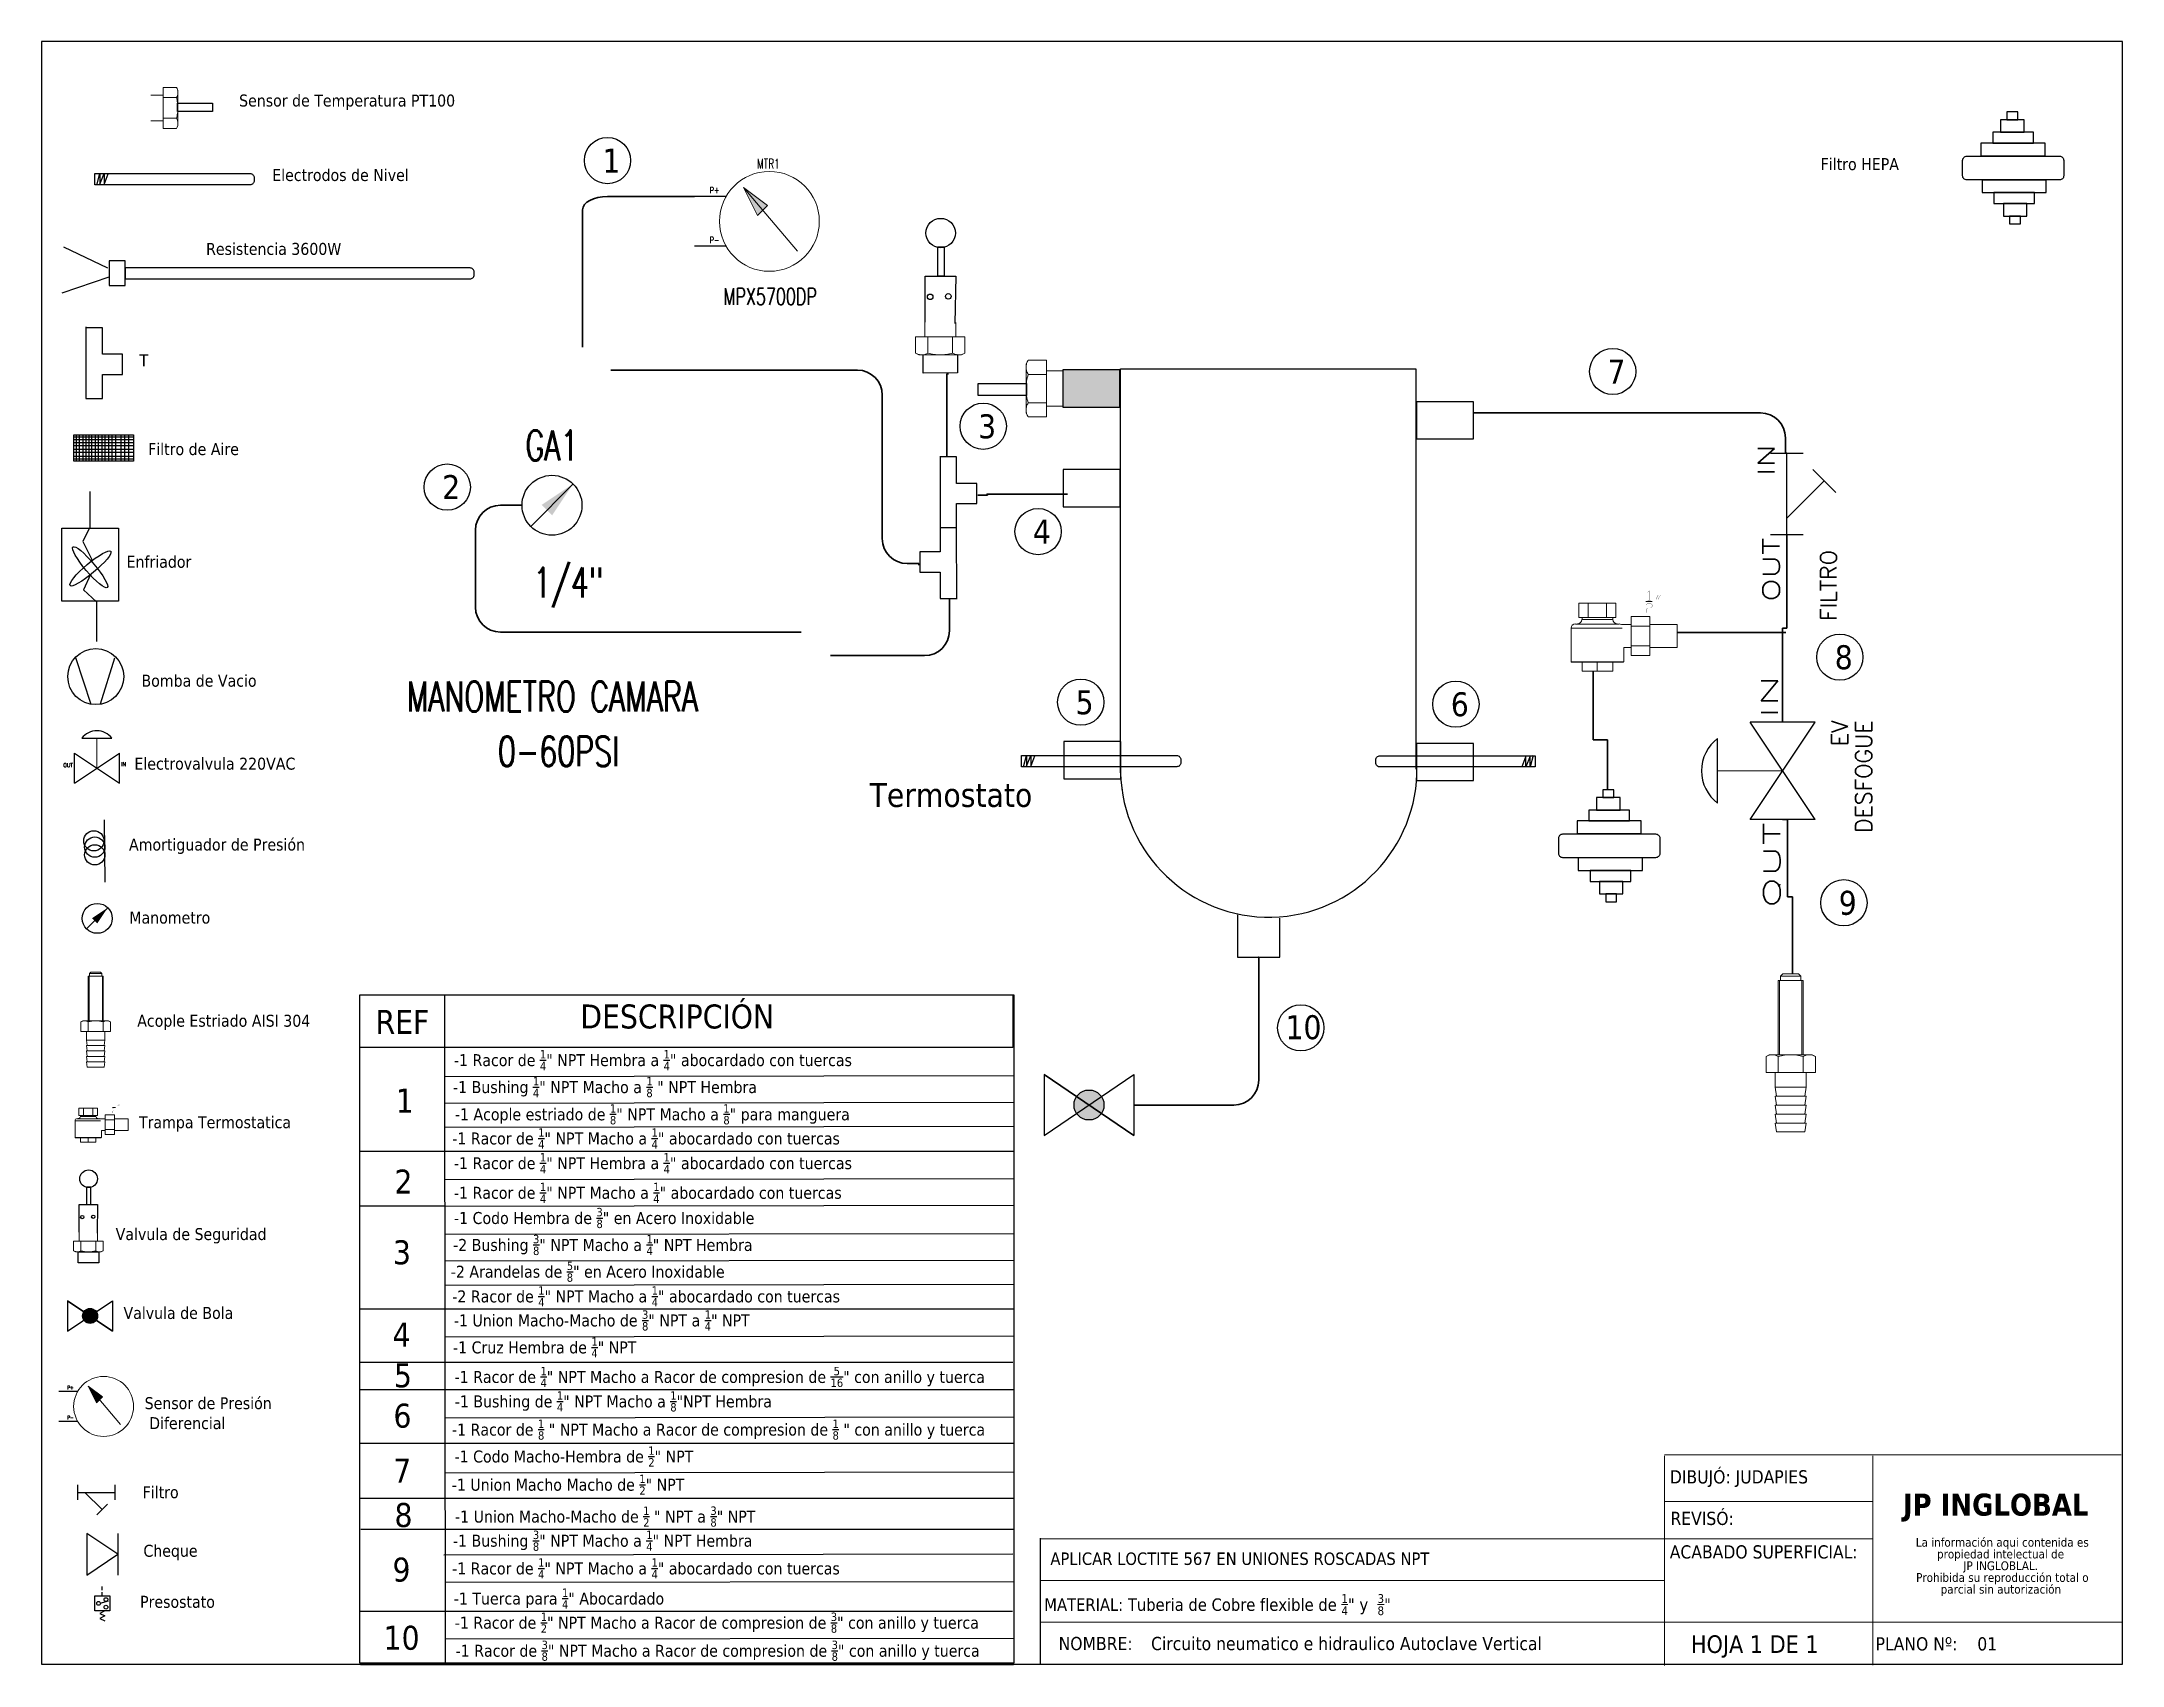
# Model space of a CAD drawing. Header units: millimetres. Extents: x 15 to 265, y 10 to 205.
import ezdxf
from ezdxf.enums import TextEntityAlignment as Align

# ---------------------------------------------------------------- set-up
doc = ezdxf.new("R2010")
doc.units = ezdxf.units.MM
doc.linetypes.add('CENTERX2', pattern=[20.32, 12.7, -2.54, 2.54, -2.54])
for name, color, linetype in [('CONTORNO', 179, 'Continuous'), ('DESC', 250, 'Continuous'), ('SYMS', 7, 'Continuous'), ('TAGS', 250, 'Continuous'), ('TERMS', 123, 'Continuous'), ('WIRENO', 250, 'Continuous')]:
    doc.layers.add(name, color=color, linetype=linetype)
doc.layers.add('WIRES', color=7, linetype='Continuous', lineweight=35)
doc.styles.add('SLDTEXTSTYLE0', font='tahoma.ttf')
doc.styles.add('SLDTEXTSTYLE1', font='')
doc.styles.get("Standard").update_dxf_attribs({"font": 'tahoma.ttf'})
doc.styles.add('WD', font='romans.shx')
doc.styles.get('SLDTEXTSTYLE1').set_extended_font_data('Tahoma', bold=True)

msp = doc.modelspace()

# ---------------------------------------------------------------- texts
at = {"attachment_point": 1}
for s, width, insert, char_height in [('\\A1;Sensor de Temperatura PT100', 44.8708, (38.73, 198.64), 1.44), ('\\A1;1', 44.8708, (82.38, 192.14), 2.88), ('\\A1;Filtro HEPA', 13.2345, (228.75, 191), 1.44), ('\\A1;Electrodos de Nivel', 44.8708, (42.71, 189.69), 1.44), ('\\A1;Resistencia 3600W', 44.8708, (34.76, 180.81), 1.44), ('\\A1;T', 44.8708, (26.76, 167.42), 1.44), ('\\A1;7', 44.8708, (203.14, 166.79), 2.88), ('\\A1;3', 44.8708, (127.52, 160.21), 2.88), ('\\A1;Filtro de Aire', 44.8708, (27.8, 156.75), 1.44), ('\\A1;2', 44.8708, (63.13, 152.91), 2.88), ('\\A1;4', 44.8708, (134.1, 147.55), 2.88), ('\\A1;Enfriador', 44.8708, (25.21, 143.21), 1.44), ('\\A1;8', 44.8708, (230.44, 132.46), 2.88), ('\\A1;Bomba de Vacio', 44.8708, (27, 128.92), 1.44), ('\\A1;5', 44.8708, (139.23, 127.05), 2.88), ('\\A1;6', 44.8708, (184.31, 126.81), 2.88), ('\\A1;Electrovalvula 220VAC', 44.8708, (26.15, 118.95), 1.44), ('\\A1;Termostato', 44.8708, (114.48, 115.91), 2.88), ('\\A1;Amortiguador de Presión', 44.8708, (25.5, 109.23), 1.44), ('\\A1;9', 44.8708, (230.92, 102.95), 2.88), ('\\A1;Manometro', 44.8708, (25.54, 100.45), 1.44), ('\\A1;DESCRIPCIÓN', 44.8708, (79.72, 89.29), 2.88), ('\\A1;Acople Estriado AISI 304', 44.8708, (26.49, 88.06), 1.44), ('\\A1;REF', 44.8708, (55.12, 88.64), 2.88), ('\\A1;10', 44.8708, (164.45, 88), 2.88), ('\\A1;-1 Racor de {\\H0.7x;\\S1/4;}" NPT Hembra a {\\H0.7x;\\S1/4;}" abocardado con tuercas', 65.0093, (64.54, 83.81), 1.44), ('\\A1;-1 Bushing {\\H0.7x;\\S1/4;}" NPT Macho a {\\H0.7x;\\S1/8;\\H1.4286x; }" NPT Hembra', 65.0093, (64.43, 80.57), 1.44), ('\\A1;1', 44.8708, (57.55, 79.18), 2.88), ('\\A1;Trampa Termostatica', 44.8708, (26.7, 75.86), 1.44), ('\\A1;-1 Acople estriado de {\\H0.7x;\\S1/8;}" NPT Macho a {\\H0.7x;\\S1/8;}" para manguera', 65.0093, (64.65, 77.3), 1.44), ('\\A1;-1 Racor de {\\H0.7x;\\S1/4;}" NPT Macho a {\\H0.7x;\\S1/4;}" abocardado con tuercas', 65.0093, (64.33, 74.4), 1.44), ('\\A1;-1 Racor de {\\H0.7x;\\S1/4;}" NPT Hembra a {\\H0.7x;\\S1/4;}" abocardado con tuercas', 65.0093, (64.54, 71.43), 1.44), ('\\A1;2', 44.8708, (57.39, 69.45), 2.88), ('\\A1;-1 Racor de {\\H0.7x;\\S1/4;}" NPT Macho a {\\H0.7x;\\S1/4;}" abocardado con tuercas', 65.0093, (64.54, 67.87), 1.44), ('\\A1;-1 Codo Hembra de {\\H0.7x;\\S3/8;}" en Acero Inoxidable', 65.0093, (64.55, 64.84), 1.44), ('\\A1;Valvula de Seguridad', 44.8708, (23.9, 62.42), 1.44), ('\\A1;3', 44.8708, (57.21, 60.95), 2.88), ('\\A1;-2 Bushing {\\H0.7x;\\S3/8;}" NPT Macho a {\\H0.7x;\\S1/4;}" NPT Hembra', 65.0093, (64.44, 61.6), 1.44), ('\\A1;-2 Arandelas de {\\H0.7x;\\S5/8;}" en Acero Inoxidable', 65.0093, (64.16, 58.39), 1.44), ('\\A1;-2 Racor de {\\H0.7x;\\S1/4;}" NPT Macho a {\\H0.7x;\\S1/4;}" abocardado con tuercas', 65.0093, (64.34, 55.42), 1.44), ('\\A1;Valvula de Bola', 44.8708, (24.84, 52.94), 1.44), ('\\A1;-1 Union Macho-Macho de {\\H0.7x;\\S3/8;}" NPT a {\\H0.7x;\\S1/4;}" NPT', 65.0093, (64.53, 52.53), 1.44), ('\\A1;4', 44.8708, (57.16, 51.05), 2.88), ('\\A1;-1 Cruz Hembra de {\\H0.7x;\\S1/4;}" NPT', 65.0093, (64.43, 49.29), 1.44), ('\\A1;5', 44.8708, (57.33, 46.17), 2.88), ('\\A1;-1 Racor de {\\H0.7x;\\S1/4;}" NPT Macho a Racor de compresion de {\\H0.7x;\\S5/16;}" con anillo y tuerca', 67.2686, (64.61, 45.74), 1.44), ('\\A1;-1 Bushing de {\\H0.7x;\\S1/4;}" NPT Macho a {\\H0.7x;\\S1/8;}"NPT Hembra', 65.0093, (64.64, 42.8), 1.44), ('\\A1;Sensor de Presión\\P Diferencial', 44.8708, (27.38, 42.1), 1.44), ('\\A1;6', 44.8708, (57.27, 41.32), 2.88), ('\\A1;-1 Racor de {\\H0.7x;\\S1/8;\\H1.4286x; }" NPT Macho a Racor de compresion de {\\H0.7x;\\S1/8;\\H1.4286x; }" con anillo y tuerca', 67.2686, (64.31, 39.41), 1.44), ('\\A1;-1 Codo Macho-Hembra de {\\H0.7x;\\S1/2;}" NPT', 65.0093, (64.61, 36.18), 1.44), ('\\A1;7', 44.8708, (57.24, 34.7), 2.88), ('\\A1;-1 Union Macho Macho de {\\H0.7x;\\S1/2;}" NPT', 67.2686, (64.28, 32.79), 1.44), ('\\A1;Filtro', 44.8708, (27.14, 31.4), 1.44), ('\\A1;8', 44.8708, (57.4, 29.38), 2.88), ('\\A1;-1 Union Macho-Macho de {\\H0.7x;\\S1/2;} " NPT a {\\H0.7x;\\S3/8;}" NPT', 67.2686, (64.67, 28.96), 1.44), ('\\A1;-1 Bushing {\\H0.7x;\\S3/8;}" NPT Macho a {\\H0.7x;\\S1/4;}" NPT Hembra', 65.0093, (64.42, 26.06), 1.44), ('\\A1;Cheque', 44.8708, (27.23, 24.36), 1.44), ('\\A1;9', 44.8708, (57.16, 22.82), 2.88), ('\\A1;-1 Racor de {\\H0.7x;\\S1/4;}" NPT Macho a {\\H0.7x;\\S1/4;}" abocardado con tuercas', 65.0093, (64.32, 22.73), 1.44), ('\\A1;Presostato', 44.8708, (26.83, 18.23), 1.44), ('\\A1;-1 Tuerca para {\\H0.7x;\\S1/4;}" Abocardado', 67.2686, (64.52, 19.11), 1.44), ('\\A1;-1 Racor de {\\H0.7x;\\S1/2;}" NPT Macho a Racor de compresion de {\\H0.7x;\\S3/8;}" con anillo y tuerca', 65.0093, (64.64, 16.21), 1.44), ('\\A1;10', 44.8708, (56.09, 14.63), 2.88), ('\\A1;-1 Racor de {\\H0.7x;\\S3/8;}" NPT Macho a Racor de compresion de {\\H0.7x;\\S3/8;}" con anillo y tuerca', 65.0093, (64.74, 12.84), 1.44)]:
    msp.add_mtext_dynamic_manual_height_columns(s, width=width, gutter_width=1, heights=[0], dxfattribs=dict(at, insert=insert, char_height=char_height))
at = {"color": 7, "linetype": 'Continuous', "lineweight": 0, "attachment_point": 1, "style": 'SLDTEXTSTYLE0'}
for s, insert, char_height in [('REVISÓ:', (210.7, 28.33), 1.587), ('\\A1;APLICAR LOCTITE 567 EN UNIONES ROSCADAS NPT', (136.2, 23.44), 1.5), ('\\A1;MATERIAL: Tuberia de Cobre flexible de {\\H0.7x;\\S1/4;}" y  {\\H0.7x;\\S3/8;}"', (135.47, 18.43), 1.5), ('\\pi-4.7625,l6.35,t12.7;NOMBRE:^ICircuito neumatico e hidraulico Autoclave Vertical', (135.6, 13.29), 1.5875), ('HOJA 1 DE 1', (213.16, 13.48), 2.1167), ('PLANO Nº:    01', (235.35, 13.25), 1.5875)]:
    msp.add_mtext(s, dxfattribs=dict(at, insert=insert, char_height=char_height))
at = {"layer": 'CONTORNO', "color": 7, "char_height": 1.5875, "attachment_point": 1, "style": 'SLDTEXTSTYLE0'}
for s, insert in [('DIBUJÓ: JUDAPIES', (210.63, 33.32)), ('ACABADO SUPERFICIAL:', (210.62, 24.3))]:
    msp.add_mtext(s, dxfattribs=dict(at, insert=insert))
at = {"layer": 'CONTORNO', "insert": (238.63, 30.51), "char_height": 2.6458, "attachment_point": 1, "style": 'SLDTEXTSTYLE1'}
msp.add_mtext('JP INGLOBAL', dxfattribs=at)

# ---------------------------------------------------------------- blocks, each defined once
blk = doc.blocks.new('SW_NOTE_2')
at = {"layer": 'CONTORNO', "color": 0, "char_height": 1.0583, "attachment_point": 2, "style": 'SLDTEXTSTYLE0'}
for s, insert in [('La información aqui contenida es ', (10.29, 1.34)), ('propiedad intelectual de', (10.08, -0.07)), ('JP INGLOBLAL.', (10.1, -1.48)), ('Prohibida su reproducción total o ', (10.3, -2.89)), ('parcial sin autorización', (10.12, -4.3))]:
    blk.add_mtext(s, dxfattribs=dict(at, insert=insert))
blk = doc.blocks.new('HGVA1_DIAPHRAGM_VALVE2')
at = {"color": 7, "linetype": 'Continuous', "lineweight": 0, "ltscale": 3.2258}
for p, q in [((-0.25, 0.5), (0.25, 0.5)), ((0, 0), (0, 0.5))]:
    blk.add_line(p, q, dxfattribs=at)
for p, q in [((-0.375, -0.25), (-0.375, 0.25)), ((-0.375, -0.25), (0.375, 0.25)), ((-0.375, 0.25), (0.375, -0.25)), ((0.375, -0.25), (0.375, 0.25))]:
    blk.add_line(p, q)
at = {"ltscale": 25.4, "flags": 128}
blk.add_lwpolyline([(0.25, 0.5, 0.5), (-0.25, 0.5)], format="xyb", close=True, dxfattribs=at)
at = {"style": 'WD', "flags": 1}
for tag, p in [('INST', (-0.469, 0.748)), ('LOC', (-0.469, 0.587)), ('TAG1', (-0.469, 0.378))]:
    blk.add_attdef(tag, text='', height=0.125, dxfattribs=at).set_placement(p, align=Align.RIGHT)
at = {"style": 'WD'}
blk.add_attdef('XREF', text='', height=0.0625, rotation=0.0625, dxfattribs=at).set_placement((0.518, 0.271), align=Align.TOP_CENTER)
blk.add_attdef('TERM01', text='', height=0.0625, dxfattribs=at).set_placement((-0.399, 0.018), align=Align.RIGHT)
for tag, p, height in [('X4TERM01', (-0.375, 0), 0.005), ('X1TERM02', (0.375, 0), 0.005), ('TERM02', (0.406, 0.036), 0.0625), ('RATING1', (0.388, -0.162), 0.125), ('DESC1', (0.388, -0.378), 0.125), ('DESC2', (0.388, -0.562), 0.125), ('DESC3', (0.388, -0.752), 0.125), ('WDTAGALT', (0.388, -0.907), 0.125)]:
    blk.add_attdef(tag, p, '', height=height, dxfattribs=at)
at = {"style": 'WD', "flags": 1}
for tag, p in [('WDTYPE', (-0.154, -0.127)), ('FAMILY', (-0.143, -0.17)), ('CAT', (-0.143, -0.215)), ('MFG', (-0.141, -0.246)), ('ASSYCODE', (-0.113, -0.275))]:
    blk.add_attdef(tag, text='', height=0.01, dxfattribs=at).set_placement(p, align=Align.CENTER)
blk = doc.blocks.new('HME1_PRESS_M')
blk.add_line((0.0361, -0.0879), (0.2129, 0.0889))
blk.add_circle((0.125, 0), 0.125)
blk.add_solid([(0.0821, 0.0015), (0.1255, -0.0419), (0.2129, 0.0889)])
at = {"style": 'WD', "width": 0.7}
for tag, p in [('INST', (0.125, 0.5)), ('LOC', (0.125, 0.3438)), ('TAG1', (0.125, 0.1875)), ('DESC1', (0.125, -0.3438)), ('DESC2', (0.125, -0.5)), ('DESC3', (0.125, -0.6562)), ('WDTAGALT', (0.125, -0.8125))]:
    blk.add_attdef(tag, text='', height=0.125, dxfattribs=at).set_placement(p, align=Align.CENTER)
blk.add_attdef('TERM01', text='', height=0.0625, dxfattribs=at).set_placement((-0.0322, 0.0313), align=Align.RIGHT)
for tag, p, height in [('TERM02', (0.2803, 0.0313), 0.0625), ('RATING1', (0.2812, -0.1875), 0.125)]:
    blk.add_attdef(tag, p, '', height=height, dxfattribs=at)
at = {"style": 'WD'}
for tag, p, height, flags in [('X4TERM01', (0, 0), 0.005, 1), ('WDTYPE', (0.0625, 0.0625), 0.01, 1), ('WDBLKNAM', (0.1342, 0.0008), 0.01, 9), ('X1TERM02', (0.248, 0), 0.005, 1), ('FAMILY', (0.1303, -0.0348), 0.01, 9)]:
    blk.add_attdef(tag, p, '', height=height, dxfattribs=dict(at, flags=flags))
blk.add_attdef('XREF', text='', height=0.0625, dxfattribs=at).set_placement((-0.0312, -0.125), align=Align.RIGHT)
at = {"linetype": 'Continuous', "style": 'WD', "flags": 9}
for tag, p in [('MFG', (0.1283, -0.0855)), ('CAT', (0.1303, -0.066)), ('ASSYCODE', (0.1305, -0.1028))]:
    blk.add_attdef(tag, p, '', height=0.01, dxfattribs=at)
blk = doc.blocks.new('Acople Estriado')
at = {"color": 7, "linetype": 'Continuous', "lineweight": 15}
for p, q in [((6.78, 5.633), (6.78, 5.138)), ((6.78, 5.633), (6.947, 5.633)), ((6.811, 5.678), (6.796, 5.663)), ((6.796, 5.663), (6.796, 5.633)), ((6.931, 5.663), (6.796, 5.663)), ((6.811, 5.678), (6.916, 5.678)), ((6.931, 5.663), (6.916, 5.678)), ((6.931, 5.633), (6.931, 5.663)), ((6.947, 5.138), (6.947, 5.633)), ((6.721, 5.138), (6.699, 5.126)), ((6.699, 5.126), (6.699, 5.019)), ((6.699, 5.019), (6.781, 5.019)), ((6.74, 5.138), (6.721, 5.138)), ((6.864, 5.138), (6.74, 5.138)), ((6.761, 5.019), (6.761, 4.922)), ((6.781, 5.126), (6.781, 5.019)), ((6.781, 5.019), (6.946, 5.019)), ((6.988, 5.138), (6.864, 5.138)), ((6.946, 5.126), (6.946, 5.019)), ((6.946, 5.019), (7.029, 5.019)), ((6.967, 4.922), (6.967, 5.019)), ((7.007, 5.138), (6.988, 5.138)), ((7.029, 5.126), (7.007, 5.138)), ((7.029, 5.126), (7.029, 5.019)), ((6.761, 4.922), (6.769, 4.862)), ((6.864, 4.922), (6.761, 4.922)), ((6.761, 4.862), (6.769, 4.802)), ((6.864, 4.862), (6.761, 4.862)), ((6.967, 4.922), (6.864, 4.922)), ((6.967, 4.862), (6.864, 4.862)), ((6.959, 4.862), (6.967, 4.922)), ((6.959, 4.802), (6.967, 4.862)), ((6.761, 4.802), (6.769, 4.742)), ((6.864, 4.802), (6.761, 4.802)), ((6.761, 4.742), (6.769, 4.682)), ((6.864, 4.742), (6.761, 4.742)), ((6.967, 4.802), (6.864, 4.802)), ((6.967, 4.742), (6.864, 4.742)), ((6.959, 4.742), (6.967, 4.802)), ((6.959, 4.682), (6.967, 4.742)), ((6.761, 4.682), (6.769, 4.622)), ((6.864, 4.682), (6.761, 4.682)), ((6.864, 4.622), (6.769, 4.622)), ((6.967, 4.682), (6.864, 4.682)), ((6.959, 4.622), (6.864, 4.622)), ((6.959, 4.622), (6.967, 4.682))]:
    blk.add_line(p, q, dxfattribs=at)
at = {"color": 7, "linetype": 'Continuous', "lineweight": 0}
for p, q in [((6.79, 5.633), (6.79, 5.138)), ((6.938, 5.633), (6.938, 5.138))]:
    blk.add_line(p, q, dxfattribs=at)
at = {"color": 7, "linetype": 'Continuous', "lineweight": 15}
for points, knots in [([(6.699, 5.126), (6.706, 5.13), (6.712, 5.133), (6.726, 5.137), (6.733, 5.138), (6.74, 5.138)], [0, 0, 0, 0, 0.5, 0.5, 1, 1, 1, 1]), ([(6.74, 5.138), (6.744, 5.138), (6.747, 5.138), (6.754, 5.137), (6.757, 5.136), (6.768, 5.133), (6.775, 5.13), (6.781, 5.126)], [0, 0, 0, 0, 0.25, 0.25, 0.5, 0.5, 1, 1, 1, 1]), ([(6.864, 5.138), (6.85, 5.138), (6.836, 5.137), (6.808, 5.133), (6.795, 5.13), (6.781, 5.126)], [0, 0, 0, 0, 0.5, 0.5, 1, 1, 1, 1]), ([(6.946, 5.126), (6.933, 5.13), (6.919, 5.133), (6.892, 5.137), (6.878, 5.138), (6.864, 5.138)], [0, 0, 0, 0, 0.5, 0.5, 1, 1, 1, 1]), ([(6.946, 5.126), (6.953, 5.13), (6.96, 5.133), (6.974, 5.137), (6.981, 5.138), (6.988, 5.138)], [0, 0, 0, 0, 0.5, 0.5, 1, 1, 1, 1]), ([(6.988, 5.138), (6.991, 5.138), (6.995, 5.138), (7.002, 5.137), (7.005, 5.136), (7.015, 5.133), (7.022, 5.13), (7.029, 5.126)], [0, 0, 0, 0, 0.25, 0.25, 0.5, 0.5, 1, 1, 1, 1])]:
    blk.add_open_spline(points, degree=3, knots=knots, dxfattribs=at)
blk = doc.blocks.new('Trampo')
for points in [[(117.75, 258.35), (117.2, 257.8), (116.17, 257.8), (115.68, 257.31), (115.68, 256.33), (117.7, 256.33), (117.7, 256.27), (115.61, 256.27), (115.61, 257.34), (116.16, 257.87), (117.18, 257.87), (117.66, 258.37), (117.66, 258.86), (117.18, 259.34), (116.17, 259.34), (115.68, 258.85), (115.63, 258.9), (116.16, 259.43), (117.2, 259.43), (117.75, 258.88)], [(117.18, 260.47), (116.16, 260.47), (116.16, 260.53), (116.64, 260.53), (116.64, 263.49), (116.17, 263.03), (116.12, 263.08), (116.65, 263.61), (116.7, 263.61), (116.7, 260.53), (117.18, 260.53)], [(119.73, 262.17), (119, 260.7), (118.92, 260.75), (119.65, 262.2)], [(120.48, 262.17), (119.73, 260.7), (119.65, 260.75), (120.39, 262.2)]]:
    blk.add_hatch(color=7).paths.add_polyline_path(points)
at = {"color": 7, "linetype": 'Continuous', "lineweight": 15}
for points in [[(93.14, 259.47), (105.47, 259.47), (105.47, 254.69), (93.14, 254.69)], [(93.14, 254.69), (93.14, 259.47), (93.14, 259.47)], [(96.24, 254.69), (96.24, 259.47), (96.24, 259.47)], [(102.39, 254.69), (102.39, 259.47), (102.39, 259.47)], [(90.48, 251.05), (90.48, 239.82), (90.48, 239.82)], [(91.97, 252.49), (106.66, 252.49), (106.66, 252.49)], [(94.17, 254.69), (94.17, 253.97), (94.17, 253.97)], [(104.46, 253.97), (104.46, 254.69), (104.46, 254.69)], [(110.68, 252.31), (107.39, 252.31), (107.39, 252.31)], [(116.95, 255.02), (110.68, 255.02), (110.68, 241.9), (116.95, 241.9)], [(116.95, 251.77), (110.68, 251.77), (110.68, 251.77)], [(116.95, 255.02), (116.95, 241.9), (116.95, 241.9)], [(126.1, 252.31), (116.95, 252.31), (116.95, 252.31)], [(126.1, 252.31), (126.1, 244.62), (126.1, 244.62)], [(108.15, 239.82), (108.15, 244.62), (108.15, 244.62)], [(108.15, 244.62), (110.68, 244.62), (110.68, 244.62)], [(116.95, 245.16), (110.68, 245.16), (110.68, 245.16)], [(116.95, 244.62), (126.1, 244.62), (126.1, 244.62)], [(107.93, 239.65), (90.7, 239.65), (90.7, 239.65)], [(104.46, 239.65), (104.46, 236.73), (94.17, 236.73), (94.17, 239.65)], [(99.3, 239.65), (99.3, 236.73), (99.3, 236.73)]]:
    blk.add_lwpolyline(points, dxfattribs=at)
at = {"color": 7, "linetype": 'Continuous', "lineweight": 20}
blk.add_lwpolyline([(115.59, 259.99), (117.71, 259.99), (117.71, 259.99)], dxfattribs=at)
at = {"color": 8, "linetype": 'Continuous', "lineweight": 15}
for points in [[(107.64, 251.05), (90.48, 251.05), (90.48, 251.05)], [(94.17, 253.97), (104.46, 253.97), (104.46, 253.97)], [(90.48, 239.82), (108.15, 239.82), (108.15, 239.82)]]:
    blk.add_lwpolyline(points, dxfattribs=at)
at = {"color": 7, "linetype": 'Continuous', "lineweight": 15}
for points in [[(91.94, 252.53), (91.14, 252.53), (90.48, 251.88), (90.48, 251.07)], [(92.66, 252.53), (93.48, 252.53), (94.12, 253.19), (94.12, 254)], [(104.46, 254), (104.46, 253.19), (105.12, 252.53), (105.92, 252.53)], [(107.36, 252.34), (107.12, 252.46), (106.89, 252.53), (106.64, 252.53)], [(90.48, 239.85), (90.48, 239.74), (90.56, 239.65), (90.68, 239.65)], [(107.92, 239.65), (108.02, 239.65), (108.1, 239.74), (108.1, 239.85)]]:
    blk.add_open_spline(points, degree=3, dxfattribs=at)
blk = doc.blocks.new('Valvula Tipo Anillo')
for p, q in [((7.88, 11.213), (7.88, 11.519)), ((7.88, 11.519), (8.084, 11.519)), ((8.084, 11.519), (8.079, 11.203))]:
    blk.add_line(p, q)
at = {"color": 7, "linetype": 'Continuous', "lineweight": 15}
for p, q in [((7.816, 11.006), (7.816, 11.113)), ((7.898, 11.113), (7.816, 11.113)), ((7.878, 11.21), (7.878, 11.113)), ((7.898, 11.006), (7.898, 11.113)), ((8.063, 11.113), (7.898, 11.113)), ((8.063, 11.006), (8.063, 11.113)), ((8.146, 11.113), (8.063, 11.113)), ((8.084, 11.113), (8.084, 11.21)), ((8.146, 11.006), (8.146, 11.113)), ((7.816, 11.006), (7.838, 10.994)), ((7.838, 10.994), (7.857, 10.994)), ((7.857, 10.994), (7.981, 10.994)), ((7.981, 10.994), (8.105, 10.994)), ((8.105, 10.994), (8.124, 10.994)), ((8.124, 10.994), (8.146, 11.006))]:
    blk.add_line(p, q, dxfattribs=at)
for points in [[(7.962, 11.521), (8.01, 11.521), (8.01, 11.713), (7.962, 11.713)], [(8.097, 10.995), (8.097, 10.873), (7.867, 10.871), (7.867, 10.993)]]:
    blk.add_lwpolyline(points, close=True)
for centre, radius in [((7.984, 11.807), 0.0981), ((7.914, 11.381), 0.0185), ((8.035, 11.384), 0.0185)]:
    blk.add_circle(centre, radius)
for points, knots in [([(7.857, 10.994), (7.854, 10.994), (7.85, 10.994), (7.843, 10.995), (7.84, 10.996), (7.829, 10.999), (7.823, 11.002), (7.816, 11.006)], [0, 0, 0, 0, 0.25, 0.25, 0.5, 0.5, 1, 1, 1, 1]), ([(7.898, 11.006), (7.892, 11.002), (7.885, 10.999), (7.871, 10.995), (7.864, 10.994), (7.857, 10.994)], [0, 0, 0, 0, 0.5, 0.5, 1, 1, 1, 1]), ([(7.898, 11.006), (7.912, 11.002), (7.926, 10.999), (7.953, 10.995), (7.967, 10.994), (7.981, 10.994)], [0, 0, 0, 0, 0.5, 0.5, 1, 1, 1, 1]), ([(7.981, 10.994), (7.995, 10.994), (8.009, 10.995), (8.036, 10.999), (8.05, 11.002), (8.063, 11.006)], [0, 0, 0, 0, 0.5, 0.5, 1, 1, 1, 1]), ([(8.105, 10.994), (8.101, 10.994), (8.098, 10.994), (8.091, 10.995), (8.087, 10.996), (8.077, 10.999), (8.07, 11.002), (8.063, 11.006)], [0, 0, 0, 0, 0.25, 0.25, 0.5, 0.5, 1, 1, 1, 1]), ([(8.146, 11.006), (8.139, 11.002), (8.132, 10.999), (8.119, 10.995), (8.112, 10.994), (8.105, 10.994)], [0, 0, 0, 0, 0.5, 0.5, 1, 1, 1, 1])]:
    blk.add_open_spline(points, degree=3, knots=knots, dxfattribs=at)
blk = doc.blocks.new('HGVA1_BALL_VALVE')
h = blk.add_hatch(color=256)
edge = h.paths.add_edge_path()
edge.add_arc((0, 0), 0.125, 0, 360)
at = {"ltscale": 3.2258}
for p, q in [((-0.375, 0.254), (0.375, -0.254)), ((-0.375, -0.254), (0.375, 0.254)), ((-0.375, 0.254), (-0.375, -0.254)), ((0.375, 0.254), (0.375, -0.254))]:
    blk.add_line(p, q, dxfattribs=at)
at = {"ltscale": 25.4, "flags": 128}
blk.add_lwpolyline([(0.375, 0.254), (0.375, -0.254), (-0.375, 0.254), (-0.375, -0.254)], close=True, dxfattribs=at)
at = {"ltscale": 3.2258}
blk.add_circle((0, 0), 0.125, dxfattribs=at)
at = {"ltscale": 25.4}
blk.add_circle((0, 0), 0.125, dxfattribs=at)
at = {"style": 'WD', "flags": 1}
for tag, height, p in [('INST', 0.125, (0.028, 0.678)), ('LOC', 0.125, (0.011, 0.516)), ('TAG1', 0.125, (0, 0.307)), ('FAMILY', 0.01, (-0.482, -0.121)), ('WDTYPE', 0.01, (-0.475, -0.062)), ('CAT', 0.01, (-0.482, -0.165)), ('MFG', 0.01, (-0.481, -0.197)), ('ASSYCODE', 0.01, (-0.453, -0.226))]:
    blk.add_attdef(tag, text='', height=height, dxfattribs=at).set_placement(p, align=Align.CENTER)
at = {"style": 'WD'}
blk.add_attdef('XREF', text='', height=0.0625, rotation=0.0625, dxfattribs=at).set_placement((0.541, 0.293), align=Align.TOP_CENTER)
blk.add_attdef('TERM01', text='', height=0.0625, dxfattribs=at).set_placement((-0.399, 0.018), align=Align.RIGHT)
for tag, p, height in [('X4TERM01', (-0.375, 0), 0.005), ('X8TERM02', (0, 0), 0.005), ('TERM02', (0.052, -0.037), 0.0625), ('X1TERM03', (0.375, 0), 0.005), ('TERM03', (0.406, 0.036), 0.0625), ('RATING1', (0.409, -0.162), 0.125), ('DESC1', (0.409, -0.341), 0.125), ('DESC2', (0.409, -0.525), 0.125), ('DESC3', (0.409, -0.715), 0.125), ('WDTAGALT', (0.409, -0.873), 0.125)]:
    blk.add_attdef(tag, p, '', height=height, dxfattribs=at)
blk = doc.blocks.new('HMT1_DIFFERENTIAL_PRESSURE_GAUGE')
blk.add_hatch(color=7).paths.add_polyline_path([(-0.26, 0.34), (-0.12, 0.06), (-0.02, 0.16)])
for p, q in [((-0.437, 0.25), (-0.75, 0.25)), ((-0.437, -0.25), (-0.75, -0.25))]:
    blk.add_line(p, q)
at = {"color": 7, "linetype": 'Continuous', "lineweight": 0, "ltscale": 645.15999}
for p, q in [((-0.26, 0.34), (0.28, -0.3)), ((-0.26, 0.34), (-0.12, 0.06)), ((-0.26, 0.34), (-0.02, 0.16)), ((-0.12, 0.06), (-0.02, 0.16))]:
    blk.add_line(p, q, dxfattribs=at)
at = {"color": 255, "linetype": 'Continuous', "lineweight": 0, "ltscale": 25.4, "flags": 128}
blk.add_lwpolyline([(-0.26, 0.34), (-0.12, 0.06), (-0.02, 0.16)], close=True, dxfattribs=at)
at = {"color": 7, "linetype": 'Continuous', "lineweight": 0, "ltscale": 645.15999}
blk.add_circle((0, 0), 0.5, dxfattribs=at)
at = {"style": 'WD', "width": 0.7}
for tag, p in [('INST', (-0.01, 0.781)), ('TAG1', (-0.01, 0.531)), ('LOC', (-0.01, 0.656)), ('DESC1', (0.021, -0.625)), ('DESC2', (0.021, -0.75)), ('DESC3', (0.021, -0.875)), ('WDTAGALT', (0.021, -1))]:
    blk.add_attdef(tag, text='', height=0.0938, dxfattribs=at).set_placement(p, align=Align.CENTER)
at = {"style": 'WD'}
for tag, p, height, flags in [('X4TERM01', (-0.75, 0.25), 0.005, 1), ('X1TERM03', (0.5, 0), 0.005, 1), ('WDBLKNAM', (-0.209, -0.188), 0.01, 9), ('FAMILY', (-0.208, -0.062), 0.01, 9), ('X4TERM02', (-0.75, -0.25), 0.005, 1)]:
    blk.add_attdef(tag, p, '', height=height, dxfattribs=dict(at, flags=flags))
at = {"style": 'WD', "width": 0.7}
for tag, p in [('TERM01', (-0.5, 0.281)), ('TERM02', (-0.5, -0.219))]:
    blk.add_attdef(tag, text='', height=0.0625, dxfattribs=at).set_placement(p, align=Align.RIGHT)
for tag, p, height in [('TERM03', (0.531, 0.031), 0.0625), ('RATING1', (0.469, -0.375), 0.0938)]:
    blk.add_attdef(tag, p, '', height=height, dxfattribs=at)
at = {"linetype": 'Continuous', "style": 'WD', "flags": 9}
for tag, p in [('ASSYCODE', (-0.208, -0.156)), ('CAT', (-0.208, -0.094)), ('MFG', (-0.208, -0.125))]:
    blk.add_attdef(tag, p, '', height=0.01, dxfattribs=at)
at = {"style": 'WD'}
blk.add_attdef('XREF', text='', height=0.0625, dxfattribs=at).set_placement((-0.438, -0.406), align=Align.RIGHT)
at = {"flags": 1}
blk.add_attdef('WDTYPE', (-0.219, -0.25), '', height=0.01, dxfattribs=at)
blk = doc.blocks.new('HST1_STRAINER_Y_TYPE')
at = {"ltscale": 3.2258}
for p, q in [((0, 0.125), (0, -0.125)), ((0.625, 0.125), (0.625, -0.125)), ((0, 0), (0.625, 0)), ((0.125, 0), (0.412, -0.287)), ((0.324, -0.376), (0.501, -0.199))]:
    blk.add_line(p, q, dxfattribs=at)
at = {"style": 'WD', "flags": 1}
for tag, height, p in [('INST', 0.125, (0.33, 0.71)), ('LOC', 0.125, (0.306, 0.549)), ('TAG1', 0.125, (0.324, 0.34)), ('FAMILY', 0.01, (1.09, 0.044)), ('CAT', 0.01, (1.09, -0.001)), ('WDTYPE', 0.01, (1.102, -0.093)), ('MFG', 0.01, (1.092, -0.032)), ('ASSYCODE', 0.01, (1.12, -0.061))]:
    blk.add_attdef(tag, text='', height=height, dxfattribs=at).set_placement(p, align=Align.CENTER)
at = {"style": 'WD'}
for tag, height, p in [('WDTAGALT', 0.125, (0.035, 0.2)), ('TERM01', 0.0625, (-0.024, 0.018))]:
    blk.add_attdef(tag, text='', height=height, dxfattribs=at).set_placement(p, align=Align.RIGHT)
for tag, p, height in [('RATING1', (0.6, 0.18), 0.125), ('X4TERM01', (0, 0), 0.005), ('X1TERM03', (0.625, 0), 0.005), ('TERM03', (0.632, 0.013), 0.0625), ('DESC1', (-0.666, -0.258), 0.125), ('DESC2', (-0.666, -0.442), 0.125), ('X8TERM02', (0.412, -0.287), 0.005), ('TERM02', (0.447, -0.365), 0.0625), ('DESC3', (-0.666, -0.632), 0.125)]:
    blk.add_attdef(tag, p, '', height=height, dxfattribs=at)
blk.add_attdef('XREF', text='', height=0.0625, rotation=0.0625, dxfattribs=at).set_placement((0.649, -0.434), align=Align.TOP_CENTER)
blk = doc.blocks.new('HVL1_PRESS_SW')
for p, q in [((-0.031, -0.126), (-0.031, 0.125)), ((-0.031, 0.125), (0.219, 0.125)), ((0.061, 0.005), (0.198, 0.04)), ((0.094, 0.222), (0.094, 0.282)), ((0.094, 0.125), (0.094, 0.188)), ((0.219, 0.125), (0.219, -0.126)), ((0.219, -0.126), (-0.031, -0.126)), ((0.135, -0.126), (0.052, -0.167)), ((0.052, -0.167), (0.135, -0.209)), ((0.135, -0.209), (0.052, -0.251)), ((0.052, -0.251), (0.135, -0.293))]:
    blk.add_line(p, q)
for centre in [(0.032, 0), (0.156, 0.063), (0.156, -0.063)]:
    blk.add_circle(centre, 0.0314)
at = {"style": 'WD', "width": 0.7}
for tag, height, p in [('INST', 0.125, (-0.062, 0.5)), ('LOC', 0.125, (-0.062, 0.344)), ('TAG1', 0.125, (-0.062, 0.188)), ('TERM01', 0.0625, (-0.062, 0.031)), ('DESC1', 0.125, (-0.062, -0.281)), ('DESC2', 0.125, (-0.062, -0.438)), ('RATING1', 0.125, (0.775, -0.281)), ('WDTAGALT', 0.125, (-0.062, -0.75)), ('DESC3', 0.125, (-0.062, -0.594))]:
    blk.add_attdef(tag, text='', height=height, dxfattribs=at).set_placement(p, align=Align.RIGHT)
at = {"style": 'WD'}
for tag, p, height, flags in [('WDBLKNAM', (0.405, 0.344), 0.01, 9), ('X4TERM01', (0, 0), 0.005, 1), ('WDTYPE', (0.062, 0.062), 0.01, 1), ('X2TERM04', (0.094, 0.281), 0.005, 1), ('X1TERM02', (0.187, 0.063), 0.005, 1), ('FAMILY', (0.406, 0.312), 0.01, 9), ('X1TERM03', (0.187, -0.063), 0.005, 1)]:
    blk.add_attdef(tag, p, '', height=height, dxfattribs=dict(at, flags=flags))
at = {"style": 'WD', "width": 0.7}
for tag, p in [('TERM04', (0.125, 0.25)), ('TERM02', (0.25, 0.094)), ('TERM03', (0.25, -0.031))]:
    blk.add_attdef(tag, p, '', height=0.0625, dxfattribs=at)
at = {"linetype": 'Continuous', "style": 'WD', "flags": 9}
for tag, p in [('ASSYCODE', (0.406, 0.219)), ('CAT', (0.406, 0.281)), ('MFG', (0.406, 0.25))]:
    blk.add_attdef(tag, p, '', height=0.01, dxfattribs=at)
at = {"style": 'WD', "width": 0.7}
blk.add_attdef('TERM05', text='', height=0.0625, dxfattribs=at).set_placement((0.125, -0.406), align=Align.CENTER)
at = {"style": 'WD'}
blk.add_attdef('XREF', (0.281, -0.375), '', height=0.0625, dxfattribs=at)
blk = doc.blocks.new('ColaMarrano')
at = {"layer": 'WIRENO'}
blk.add_line((96.3, 200.92), (96.42, 188.45), dxfattribs=at)
for centre in [(94.22, 196.73), (94.4, 195.47), (94.4, 193.92)]:
    blk.add_circle(centre, 2.03, dxfattribs=at)
blk = doc.blocks.new('HDI1')
for p, q in [((0.0469, 0), (-0.0469, 0.0625)), ((-0.0469, 0.0625), (-0.0469, -0.0625)), ((-0.0469, -0.0625), (0.0469, 0)), ((0.0469, 0.0625), (0.0469, -0.0625))]:
    blk.add_line(p, q)
at = {"style": 'WD'}
for tag, width, p in [('INST', 0.7, (0, 0.8883)), ('LOC', 0.7, (0, 0.7187)), ('DESC1', 0.7, (0, 0.5625)), ('DESC2', 0.7, (0, 0.4062)), ('RATING1', 0.9, (0.0055, 0.0938))]:
    blk.add_attdef(tag, text='', height=0.125, dxfattribs=dict(at, width=width)).set_placement(p, align=Align.CENTER)
blk.add_attdef('TAG1', text='', height=0.125, dxfattribs=at).set_placement((0, 0.25), align=Align.CENTER)
for tag, p, height, flags in [('WDBLKNAM', (0.2047, 0.1329), 0.01, 9), ('FAMILY', (0.2047, 0.1523), 0.01, 9), ('X4TERM01', (-0.0469, 0), 0.0125, 1), ('X1TERM02', (0.0469, 0), 0.0125, 1)]:
    blk.add_attdef(tag, p, '', height=height, dxfattribs=dict(at, flags=flags))
at = {"linetype": 'Continuous', "style": 'WD', "flags": 9}
for tag, p in [('ASSYCODE', (0.2188, 0.0625)), ('MFG', (0.2278, 0.0887)), ('CAT', (0.2297, 0.1082))]:
    blk.add_attdef(tag, text='', height=0.01, dxfattribs=at).set_placement(p, align=Align.CENTER)
at = {"linetype": 'Continuous', "style": 'WD', "flags": 8}
blk.add_attdef('TERM01', text='', height=0.125, dxfattribs=at).set_placement((-0.125, -0.0312), align=Align.TOP_RIGHT)
blk.add_attdef('TERM02', text='', height=0.125, dxfattribs=at).set_placement((0.1094, -0.0314), align=Align.TOP_LEFT)
at = {"style": 'WD', "width": 0.9}
blk.add_attdef('RATING2', text='', height=0.125, dxfattribs=at).set_placement((0.0055, -0.1876), align=Align.TOP_CENTER)
blk = doc.blocks.new('Bomba Vacio')
at = {"layer": 'WIRENO'}
for p, q in [((222.52, 152.69), (218.83, 163.9)), ((224.82, 152.84), (228.2, 163.9))]:
    blk.add_line(p, q, dxfattribs=at)
blk.add_circle((223.65, 159.36), 6.72, dxfattribs=at)
blk = doc.blocks.new('Cooler')
at = {"layer": 'WIRENO'}
for p, q in [((61.05, 155.36), (61.05, 161.29)), ((60.91, 155.36), (59.87, 153.28)), ((59.87, 153.28), (61.37, 150.31)), ((61.09, 147.98), (60.01, 145.56)), ((60.01, 145.56), (62.09, 143.63)), ((62.09, 143.63), (62.09, 137.25))]:
    blk.add_line(p, q, dxfattribs=at)
blk.add_lwpolyline([(56.51, 155.41), (65.57, 155.41), (65.57, 143.72), (56.51, 143.72)], close=True, dxfattribs=at)
for centre, major_axis in [((61.09, 148.97), (-3.26, -2.75)), ((61.05, 149.16), (2.75, -3.26))]:
    blk.add_ellipse(centre, major_axis=major_axis, ratio=0.188132, dxfattribs=at)
blk = doc.blocks.new('Filtro')
at = {"layer": 'WIRENO'}
for p, q in [((95.97, 119.72), (103.12, 119.72)), ((95.97, 119.41), (103.12, 119.41)), ((95.97, 119.07), (103.12, 119.07)), ((95.97, 118.71), (103.12, 118.71)), ((95.97, 118.27), (103.12, 118.27)), ((95.97, 117.88), (103.12, 117.88)), ((96.25, 119.99), (96.25, 116.83)), ((96.62, 119.95), (96.62, 116.79)), ((97.03, 119.95), (97.03, 116.79)), ((97.4, 119.95), (97.4, 116.79)), ((97.77, 119.99), (97.77, 116.83)), ((98.1, 119.99), (98.1, 116.83)), ((98.51, 119.99), (98.51, 116.83)), ((98.88, 119.95), (98.88, 116.79)), ((99.33, 119.99), (99.33, 116.83)), ((99.7, 119.99), (99.7, 116.83)), ((100.11, 119.99), (100.11, 116.83)), ((100.52, 119.99), (100.52, 116.83)), ((100.98, 119.99), (100.98, 116.83)), ((101.59, 119.99), (101.59, 116.83)), ((102.04, 119.99), (102.04, 116.83)), ((102.54, 119.99), (102.54, 116.83)), ((95.97, 117.41), (103.12, 117.41)), ((95.97, 117.08), (103.12, 117.08))]:
    blk.add_line(p, q, dxfattribs=at)
blk.add_lwpolyline([(95.95, 119.98), (103.11, 119.98), (103.11, 116.82), (95.95, 116.82)], close=True, dxfattribs=at)
blk = doc.blocks.new('TT')
at = {"layer": 'WIRENO'}
for p, q in [((59.03, 150.75), (59.05, 142.17)), ((61.02, 150.66), (59.05, 150.66)), ((61.02, 147.48), (61.02, 150.66)), ((63.45, 147.48), (61.02, 147.48)), ((61.02, 142.17), (61.02, 145.05)), ((61.02, 145.05), (63.45, 145.05)), ((63.45, 145.05), (63.45, 147.48)), ((59.05, 142.17), (61.02, 142.17))]:
    blk.add_line(p, q, dxfattribs=at)
blk = doc.blocks.new('Resistencia')
at = {"layer": 'WIRENO'}
for p, q in [((112.31, 58.18), (107.01, 60.71)), ((112.43, 57.1), (106.77, 55.17))]:
    blk.add_line(p, q, dxfattribs=at)
blk.add_lwpolyline([(114.4, 59.08), (112.46, 59.08), (112.46, 56.11), (114.4, 56.11)], close=True, dxfattribs=at)
blk.add_lwpolyline([(155.82, 58.21), (114.4, 58.21), (114.4, 56.89), (155.82, 56.89, 0.414214), (156.32, 57.39), (156.32, 57.71, 0.414214)], format="xyb", close=True, dxfattribs=at)
blk = doc.blocks.new('Nivel')
at = {"layer": 'WIRENO'}
for p, q in [((103.38, 60.01), (103.74, 61.39)), ((103.74, 61.39), (103.74, 60.1)), ((103.74, 60.1), (104.25, 61.39)), ((104.25, 61.39), (104.25, 60.07)), ((104.25, 60.07), (104.74, 61.36))]:
    blk.add_line(p, q, dxfattribs=at)
blk.add_lwpolyline([(103.12, 61.39), (121.77, 61.39, -0.414214), (122.27, 60.89), (122.27, 60.54, -0.414214), (121.77, 60.04), (103.12, 60.04)], format="xyb", close=True, dxfattribs=at)
blk = doc.blocks.new('PT100')
at = {"color": 7, "linetype": 'Continuous', "lineweight": 15}
for p, q in [((12.526, 10.857), (12.429, 10.857)), ((12.633, 10.919), (12.526, 10.919)), ((12.526, 10.919), (12.526, 10.837)), ((12.645, 10.897), (12.633, 10.919)), ((12.645, 10.878), (12.645, 10.897)), ((12.645, 10.754), (12.645, 10.878)), ((12.633, 10.837), (12.526, 10.837)), ((12.526, 10.837), (12.526, 10.672)), ((12.645, 10.631), (12.645, 10.754)), ((12.429, 10.652), (12.526, 10.652)), ((12.633, 10.672), (12.526, 10.672)), ((12.526, 10.672), (12.526, 10.589)), ((12.633, 10.589), (12.645, 10.612)), ((12.645, 10.612), (12.645, 10.631)), ((12.633, 10.589), (12.526, 10.589))]:
    blk.add_line(p, q, dxfattribs=at)
blk.add_lwpolyline([(12.642, 10.794), (12.922, 10.794), (12.922, 10.726), (12.642, 10.726)], close=True)
for points, knots in [([(12.633, 10.919), (12.637, 10.913), (12.64, 10.906), (12.644, 10.892), (12.645, 10.885), (12.645, 10.878)], [0, 0, 0, 0, 0.5, 0.5, 1, 1, 1, 1]), ([(12.645, 10.878), (12.645, 10.875), (12.645, 10.871), (12.644, 10.864), (12.643, 10.861), (12.64, 10.85), (12.637, 10.844), (12.633, 10.837)], [0, 0, 0, 0, 0.25, 0.25, 0.5, 0.5, 1, 1, 1, 1]), ([(12.645, 10.754), (12.645, 10.768), (12.644, 10.782), (12.64, 10.81), (12.637, 10.824), (12.633, 10.837)], [0, 0, 0, 0, 0.5, 0.5, 1, 1, 1, 1]), ([(12.633, 10.672), (12.637, 10.685), (12.64, 10.699), (12.644, 10.727), (12.645, 10.74), (12.645, 10.754)], [0, 0, 0, 0, 0.5, 0.5, 1, 1, 1, 1]), ([(12.633, 10.672), (12.637, 10.665), (12.64, 10.658), (12.644, 10.645), (12.645, 10.638), (12.645, 10.631)], [0, 0, 0, 0, 0.5, 0.5, 1, 1, 1, 1]), ([(12.645, 10.631), (12.645, 10.627), (12.645, 10.624), (12.644, 10.617), (12.643, 10.613), (12.64, 10.603), (12.637, 10.596), (12.633, 10.589)], [0, 0, 0, 0, 0.25, 0.25, 0.5, 0.5, 1, 1, 1, 1])]:
    blk.add_open_spline(points, degree=3, knots=knots, dxfattribs=at)
blk = doc.blocks.new('WDDOT')
for radius in [0.03, 0.0187, 0.00929]:
    blk.add_circle((0, 0), radius)
blk = doc.blocks.new('HEPA')
at = {"layer": 'WIRENO'}
for points in [[(204.31, 109.12), (205.63, 109.12), (205.63, 110.06), (204.31, 110.06)], [(202.62, 106.31), (207.51, 106.31), (207.51, 107.62), (202.62, 107.62)], [(203.56, 107.62), (206.38, 107.62), (206.38, 109.12), (203.56, 109.12)], [(201.21, 104.8), (208.92, 104.8), (208.92, 106.31), (201.21, 106.31)], [(209.06, 101.86), (201.36, 101.86), (201.36, 100.36), (209.06, 100.36)], [(207.66, 100.36), (202.77, 100.36), (202.77, 99.04), (207.66, 99.04)], [(206.72, 99.04), (203.9, 99.04), (203.9, 97.54), (206.72, 97.54)], [(205.96, 97.54), (204.65, 97.54), (204.65, 96.6), (205.96, 96.6)]]:
    blk.add_lwpolyline(points, close=True, dxfattribs=at)
blk.add_lwpolyline([(199.51, 104.74), (210.65, 104.74, -0.414214), (211.15, 104.24), (211.15, 102.39, -0.414214), (210.65, 101.89), (199.51, 101.89, -0.414214), (199.01, 102.39), (199.01, 104.24, -0.414214)], format="xyb", close=True, dxfattribs=at)

# ---------------------------------------------------------------- hatches: boundary and pattern name
at = {"layer": 'WIRENO'}
h = msp.add_hatch(color=7, dxfattribs=at)
h.dxf.hatch_style = 1
h.paths.add_polyline_path([(137.68, 165.56), (137.68, 161.09), (144.53, 161.09), (144.53, 165.56)])

# ---------------------------------------------------------------- linework, layer by layer
at = {"color": 7, "linetype": 'Continuous'}
for p, q in [((265, 205), (15, 205)), ((15, 205), (15, 10)), ((265, 10), (265, 205)), ((15, 10), (265, 10))]:
    msp.add_line(p, q, dxfattribs=at)
for p, q in [((144.61, 165.68), (177.82, 165.68)), ((144.61, 117.15), (144.61, 165.68)), ((177.82, 165.68), (178.96, 165.68)), ((178.96, 165.68), (180.09, 165.68)), ((180.09, 165.68), (180.09, 117.56)), ((144.63, 117.14), (144.61, 117.15)), ((144.63, 117.14), (144.63, 117.14)), ((144.8, 115.16), (144.76, 115.16))]:
    msp.add_line(p, q)
at = {"color": 7, "linetype": 'CENTERX2', "lineweight": 0}
for p in [(265, 51.17), (134.96, 10)]:
    msp.add_line(p, (265, 10), dxfattribs=at)
at = {"color": 7, "linetype": 'Continuous', "lineweight": 0}
for p, q in [((264.85, 35.17), (209.97, 35.17)), ((210, 35.07), (210, 9.87)), ((235, 35.07), (235, 9.9)), ((235, 29.55), (209.97, 29.55)), ((235, 25.07), (134.99, 25.07)), ((210, 20.07), (134.99, 20.07)), ((265, 15.07), (134.99, 15.07))]:
    msp.add_line(p, q, dxfattribs=at)
at = {"color": 7, "linetype": 'Continuous', "lineweight": 30}
msp.add_line((134.98, 25.16), (134.96, 10), dxfattribs=at)
for points in [[(144.53, 161.09), (144.53, 165.56), (137.68, 165.56), (137.68, 161.09)], [(187.05, 157.25), (187.05, 161.72), (180.2, 161.72), (180.2, 157.25)], [(144.6, 149.09), (144.6, 153.56), (137.75, 153.56), (137.75, 149.09)], [(144.66, 116.42), (144.66, 120.89), (137.81, 120.89), (137.81, 116.42)], [(187.05, 116.21), (187.05, 120.67), (180.2, 120.67), (180.2, 116.21)]]:
    msp.add_lwpolyline(points, close=True)
msp.add_arc((162.44, 117.59), 17.81, 181.4356, 1.0609)
at = {"layer": 'WIRENO'}
for p, q in [((177.58, 108.19), (177.58, 108.22)), ((177.58, 108.22), (177.58, 108.22)), ((158.67, 100.08), (158.67, 94.97)), ((163.78, 94.97), (163.78, 99.67)), ((158.67, 94.97), (163.78, 94.97)), ((63.4, 90.4), (63.4, 84.13)), ((63.39, 84.09), (63.48, 9.98)), ((63.41, 80.65), (131.77, 80.75)), ((63.41, 77.44), (131.77, 77.54)), ((63.41, 74.54), (131.77, 74.65)), ((53.28, 71.68), (131.73, 71.68)), ((63.4, 68.27), (131.77, 68.37)), ((63.4, 65.05), (53.22, 65.04)), ((63.4, 65.06), (131.77, 65.16)), ((63.42, 61.68), (131.78, 61.78)), ((63.42, 58.47), (131.78, 58.57)), ((63.42, 55.57), (131.78, 55.67)), ((53.29, 52.71), (131.74, 52.71)), ((63.4, 49.37), (131.76, 49.47)), ((53.21, 46.31), (131.67, 46.31)), ((53.28, 43.03), (131.74, 43.03)), ((63.51, 39.63), (131.88, 39.74)), ((53.32, 36.57), (131.78, 36.57)), ((63.48, 33.01), (131.85, 33.12)), ((53.29, 29.95), (131.75, 29.95)), ((53.35, 26.25), (131.81, 26.25)), ((63.33, 23.16), (131.69, 23.26)), ((63.51, 19.85), (131.88, 19.95)), ((53.2, 16.4), (131.66, 16.4)), ((63.51, 13.05), (131.87, 13.15)), ((53.32, 9.98), (131.78, 9.98))]:
    msp.add_line(p, q, dxfattribs=at)
for points in [[(53.22, 90.46), (131.79, 90.46), (131.81, 10.15), (53.24, 10.15)], [(53.24, 90.45), (131.67, 90.45), (131.67, 84.13), (53.24, 84.13)]]:
    msp.add_lwpolyline(points, close=True, dxfattribs=at)
for centre in [(82.99, 190.7), (203.76, 165.36), (128.14, 158.78), (63.74, 151.47), (134.72, 146.11), (231.05, 131.03), (139.85, 125.62), (184.93, 125.38), (231.54, 101.52), (166.28, 86.48)]:
    msp.add_circle(centre, 2.78, dxfattribs=at)
at = {"layer": 'WIRES'}
for p, q in [((83, 186.4), (93.44, 186.4)), ((80, 168.27, 28.89), (80, 184.8, 2.54)), ((83.4, 165.52, 0.03), (113.01, 165.52, 0)), ((123.78, 155.09), (123.78, 165.07)), ((123.78, 165.07), (123.95, 165.07)), ((116.01, 162.52), (116.01, 145.27)), ((187.05, 160.37), (221.52, 160.37)), ((224.52, 157.37), (224.52, 155.53)), ((224.52, 155.53), (224.69, 155.53)), ((128.64, 150.51), (127.49, 150.51)), ((128.57, 150.62), (138.25, 150.62)), ((128.64, 150.62), (128.64, 150.51)), ((72.72, 149.28), (70.12, 149.28)), ((67.12, 146.28), (67.12, 137.05)), ((224.69, 145.78), (224.69, 134.5)), ((119.01, 142.27), (120.38, 142.27)), ((120.38, 142.27), (120.38, 142.1)), ((124.08, 134.21), (124.08, 138.07)), ((70.12, 134.05), (106.27, 134.05)), ((211.52, 133.98), (224.12, 133.98)), ((224.69, 134.5), (224.17, 134.5)), ((224.17, 134.5), (224.17, 123.22)), ((224.22, 133.98), (224.55, 133.98)), ((109.79, 131.21), (121.08, 131.21)), ((201.43, 129.36), (201.43, 121.11)), ((201.43, 121.11), (203.15, 121.11)), ((203.15, 121.11), (203.15, 115.17)), ((224.17, 111.52), (224.77, 111.52)), ((224.77, 111.52), (224.77, 102.22)), ((224.77, 102.22), (225.36, 102.22)), ((225.36, 102.22), (225.36, 92.93)), ((161.23, 94.97), (161.23, 80.21)), ((158.23, 77.21), (146.24, 77.21))]:
    msp.add_line(p, q, dxfattribs=at)
at = {"layer": 'WIRES', "extrusion": (0, 0.847087, 0.531454)}
msp.add_arc((-83, -96.06, 157.89), 3, 270, 0, dxfattribs=at)
at = {"layer": 'WIRES', "extrusion": (0.000839269, 0, 1)}
msp.add_arc((113.01, 162.52, 0.1), 3, 0, 90, dxfattribs=at)
at = {"layer": 'WIRES'}
for centre, radius, start, end in [((221.52, 157.37), 3, 0, 90), ((70.12, 146.28), 3, 90, 180), ((119.01, 145.27), 3, 180, 270), ((70.12, 137.05), 3, 180, 270), ((121.08, 134.21), 3, 270, 0), ((224.17, 133.98), 0.05, 0, 180), ((158.23, 80.21), 3, 270, 0)]:
    msp.add_arc(centre, radius, start, end, dxfattribs=at)

# ---------------------------------------------------------------- block references
for name, p, xscale, yscale, zscale in [('Valvula Tipo Anillo', (-20.69, -30.53), 18, 18, 18), ('Cooler', (-24.96, 29.96), 0.75, 0.75, 0.75), ('Trampo', (166.31, 44.48), 0.35856, 0.35856, 0.35856), ('Acople Estriado', (-52.63, 31.84), 10.8, 10.8, 10.8), ('Acople Estriado', (101.6, -9.23), 18, 18, 18), ('Trampo', (2.79, 30.3), 0.17928, 0.17928, 0.17928), ('Valvula Tipo Anillo', (-65.58, -59.17), 10.8, 10.8, 10.8)]:
    msp.add_blockref(name, p, dxfattribs=dict(xscale=xscale, yscale=yscale, zscale=zscale))
at = {"xscale": 20.736, "yscale": 20.736, "zscale": 20.736, "rotation": 180}
msp.add_blockref('PT100', (395.49, 386.31), dxfattribs=at)
at = {"layer": 'CONTORNO', "color": 7}
msp.add_blockref('SW_NOTE_2', (240.28, 23.85), dxfattribs=at)
at = {"layer": 'SYMS'}
ref = msp.add_blockref('HMT1_DIFFERENTIAL_PRESSURE_GAUGE', (102.44, 183.4), dxfattribs=dict(at, xscale=12, yscale=12, zscale=12))
ref.add_attrib('DESC1', 'MPX5700DP', dxfattribs={"layer": 'DESC', "height": 2, "style": 'WD', "width": 0.7}).set_placement((102.54, 173.37), align=Align.CENTER)
ref.add_attrib('TAG1', 'MTR1', dxfattribs={"layer": 'TAGS', "height": 1.126, "style": 'WD', "width": 0.7}).set_placement((102.32, 189.77), align=Align.CENTER)
ref.add_attrib('TERM02', 'P-', dxfattribs={"layer": 'TERMS', "height": 0.75, "style": 'WD', "width": 0.7}).set_placement((96.44, 180.77), align=Align.RIGHT)
ref.add_attrib('TERM01', 'P+', dxfattribs={"layer": 'TERMS', "height": 0.75, "style": 'WD', "width": 0.7}).set_placement((96.44, 186.77), align=Align.RIGHT)
ref = msp.add_blockref('HME1_PRESS_M', (72.72, 149.28), dxfattribs=dict(at, xscale=28.8, yscale=28.8, zscale=28.8))
ref.add_attrib('TAG1', 'GA1', dxfattribs={"layer": 'TAGS', "height": 3.6, "style": 'WD', "width": 0.7}).set_placement((76.32, 154.68), align=Align.CENTER)
ref.add_attrib('DESC1', 'MANOMETRO CAMARA', dxfattribs={"layer": 'DESC', "height": 3.6, "style": 'WD', "width": 0.7}).set_placement((76.37, 124.49), align=Align.CENTER)
ref.add_attrib('DESC2', '0-60PSI', dxfattribs={"layer": 'DESC', "height": 3.6, "style": 'WD', "width": 0.7}).set_placement((77.12, 117.91), align=Align.CENTER)
ref.add_attrib('DESC3', '1/4"', dxfattribs={"layer": 'DESC', "height": 3.6, "style": 'WD', "width": 0.7}).set_placement((78.27, 138.2), align=Align.CENTER)
ref = msp.add_blockref('HST1_STRAINER_Y_TYPE', (224.69, 145.78), dxfattribs=dict(at, xscale=15.6, yscale=15.6, zscale=15.6, rotation=90))
ref.add_attrib('DESC1', 'FILTRO', dxfattribs={"layer": 'DESC', "height": 1.95, "rotation": 90, "style": 'WD'}).set_placement((228.71, 135.38), align=Align.TOP_LEFT)
ref.add_attrib('TERM01', 'OUT', dxfattribs={"layer": 'TERMS', "color": 0, "lineweight": 25, "height": 2, "rotation": 90, "style": 'WD', "width": 1.5}).set_placement((224.4, 145.39), align=Align.BOTTOM_RIGHT)
ref.add_attrib('TERM03', 'IN', dxfattribs={"layer": 'TERMS', "color": 0, "lineweight": 25, "height": 2, "rotation": 90, "style": 'WD', "width": 1.5}).set_placement((223.81, 152.78), align=Align.BOTTOM_LEFT)
for p in [(128.64, 150.62), (161.23, 94.97)]:
    msp.add_blockref('WDDOT', p, dxfattribs=at)
ref = msp.add_blockref('HGVA1_DIAPHRAGM_VALVE2', (224.17, 117.37), dxfattribs=dict(at, xscale=15.6, yscale=15.6, zscale=15.6, rotation=90))
ref.add_attrib('DESC1', 'EV', dxfattribs={"layer": 'DESC', "height": 1.95, "rotation": 90, "style": 'WD'}).set_placement((230.07, 123.43), align=Align.TOP_RIGHT)
ref.add_attrib('DESC2', 'DESFOGUE', dxfattribs={"layer": 'DESC', "height": 1.95, "rotation": 90, "style": 'WD'}).set_placement((232.94, 123.43), align=Align.TOP_RIGHT)
ref.add_attrib('TERM01', 'OUT', dxfattribs={"layer": 'TERMS', "color": 0, "height": 2, "rotation": 90, "style": 'WD', "width": 2}).set_placement((223.89, 111.15), align=Align.RIGHT)
ref.add_attrib('TERM02', 'IN', (223.61, 123.71), dxfattribs={"layer": 'TERMS', "color": 0, "height": 2, "rotation": 90, "style": 'WD', "width": 2})
ref = msp.add_blockref('HGVA1_DIAPHRAGM_VALVE2', (21.64, 117.68), dxfattribs=dict(at, xscale=7.199999999999999, yscale=7.199999999999999, zscale=7.199999999999999))
ref.add_attrib('TERM01', 'OUT', dxfattribs={"layer": 'TERMS', "height": 0.45, "style": 'WD'}).set_placement((18.76, 117.82), align=Align.RIGHT)
ref.add_attrib('TERM02', 'IN', (24.56, 117.94), dxfattribs={"layer": 'TERMS', "height": 0.45, "style": 'WD'})
at = {"layer": 'SYMS', "rotation": 90}
msp.add_blockref('WDDOT', (223.84, 103.67), dxfattribs=at)
at = {"layer": 'SYMS'}
for name, p, xscale, yscale, zscale in [('HME1_PRESS_M', (19.88, 99.64), 14.4, 14.4, 14.4), ('HGVA1_BALL_VALVE', (140.84, 77.21), 14.4, 14.4, 14.4), ('HGVA1_BALL_VALVE', (20.83, 51.86), 7.199999999999999, 7.199999999999999, 7.199999999999999), ('HST1_STRAINER_Y_TYPE', (19.31, 30.66), 7.199999999999999, 7.199999999999999, 7.199999999999999), ('HDI1', (22.3, 23.22), 40, 40, 40), ('HVL1_PRESS_SW', (21.61, 17.32), 7.199999999999999, 7.199999999999999, 7.199999999999999)]:
    msp.add_blockref(name, p, dxfattribs=dict(at, xscale=xscale, yscale=yscale, zscale=zscale))
ref = msp.add_blockref('HMT1_DIFFERENTIAL_PRESSURE_GAUGE', (22.45, 40.99), dxfattribs=dict(at, xscale=7.199999999999999, yscale=7.199999999999999, zscale=7.199999999999999))
ref.add_attrib('TERM02', 'P-', dxfattribs={"layer": 'TERMS', "height": 0.45, "style": 'WD', "width": 0.7}).set_placement((18.85, 39.42), align=Align.RIGHT)
ref.add_attrib('TERM01', 'P+', dxfattribs={"layer": 'TERMS', "height": 0.45, "style": 'WD', "width": 0.7}).set_placement((18.85, 43.02), align=Align.RIGHT)
at = {"layer": 'WIRENO'}
for name, p, xscale, yscale, zscale in [('PT100', (-158.3, 35.71), 15, 15, 15), ('Bomba Vacio', (-90.32, 49.01), 0.5, 0.5, 0.5), ('ColaMarrano', (-35.25, -9.08), 0.6, 0.6, 0.6)]:
    msp.add_blockref(name, p, dxfattribs=dict(at, xscale=xscale, yscale=yscale, zscale=zscale))
for name, p in [('HEPA', (46.8, 86.49)), ('Nivel', (-81.73, 127.75)), ('TT', (-38.72, 19.96)), ('Filtro', (-77.09, 37.77)), ('TT', (63.91, 4.43)), ('Nivel', (29.61, 57.82)), ('HEPA', (-1.73, 5.04))]:
    msp.add_blockref(name, p, dxfattribs=at)
at = {"layer": 'WIRENO', "color": 7}
msp.add_blockref('Resistencia', (-89.35, 119.59), dxfattribs=at)
at = {"layer": 'WIRENO', "rotation": 180}
for name, p in [('TT', (183.98, 288.74)), ('Nivel', (297.57, 179.22))]:
    msp.add_blockref(name, p, dxfattribs=at)

msp.set_redraw_order([(e.dxf.handle, doc.entitydb.next_handle()) for e in msp.query("TEXT MTEXT ATTDEF DIMENSION ARC_DIMENSION")])  # texts and dimensions are drawn at this point

doc.saveas('drawing.dxf')
